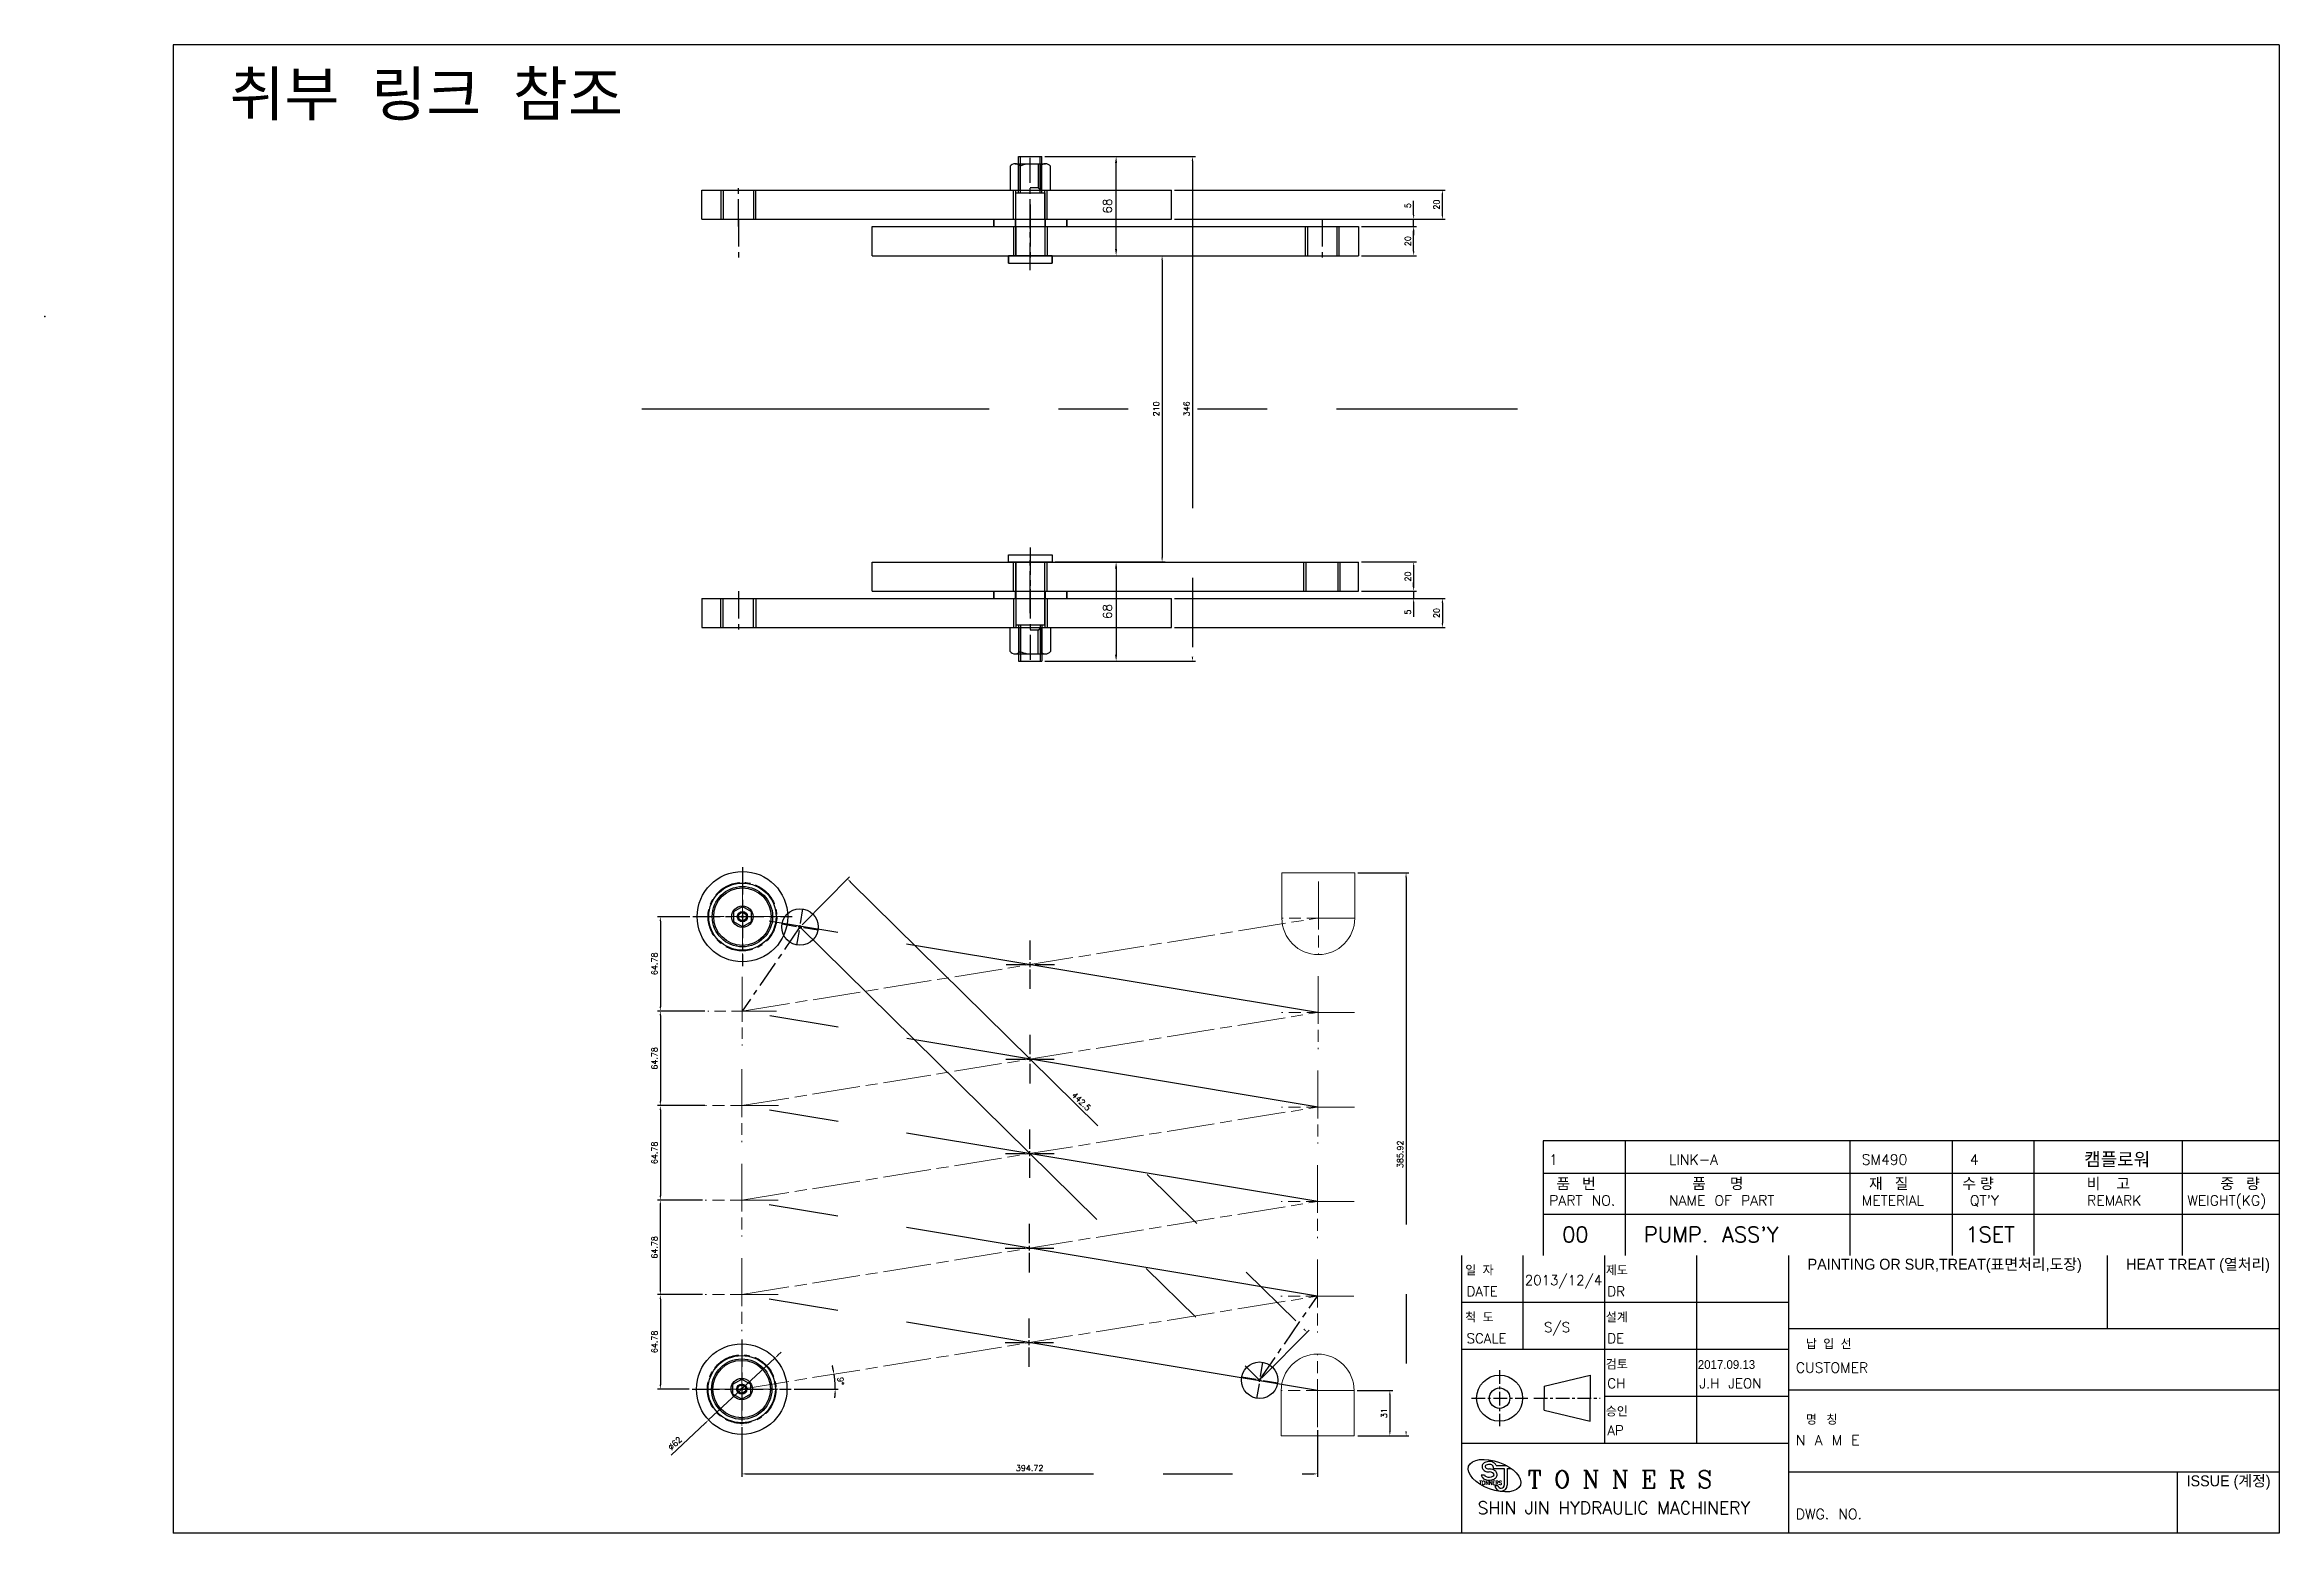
# Model space of a CAD drawing. Extents: x -2917 to 6643, y 8514 to 10799.
# Drawn here: x -2917 to -1385, y 9778 to 10799 of the extents above; entities that cross this region are included whole.
import ezdxf

# ---------------------------------------------------------------- set-up
doc = ezdxf.new("R2010")
doc.units = 0
doc.header["$LTSCALE"] = 15
doc.header["$MEASUREMENT"] = 0
for name, pattern in [('CENTER', [2, 1.25, -0.25, 0.25, -0.25]), ('CENTER2', [28.575, 19.05, -3.175, 3.175, -3.175]), ('CHAIN', [0.3543, 0.2362, -0.0295, 0.0591, -0.0295]), ('PHANTOM2', [31.75, 15.875, -3.175, 3.175, -3.175, 3.175, -3.175])]:
    doc.linetypes.add(name, pattern=pattern)
for name, color, linetype in [('1', 1, 'CENTER'), ('3', 3, 'Continuous'), ('4', 4, 'Continuous'), ('DG', 4, 'Continuous'), ('DXF0', 7, 'Continuous'), ('DXF1', 7, 'Continuous'), ('RD', 1, 'Continuous')]:
    doc.layers.add(name, color=color, linetype=linetype)
doc.layers.add('가는실선중심선_A3', color=1, linetype='Continuous', lineweight=5, true_color=0xff0000)
doc.layers.add('굵은실선_A3', color=7, linetype='Continuous', lineweight=18)
doc.styles.add('HSG', font='romans.shx', dxfattribs={"bigfont": 'whgtxt.shx'})
doc.styles.add('ROMANC', font='romanc', dxfattribs={"height": 2})
doc.styles.add('ROMANS', font='txt.shx', dxfattribs={"bigfont": 'whgtxt.shx'})
doc.styles.get("Standard").update_dxf_attribs({"font": 'txt.shx'})
doc.dimstyles.new('ISO-25', dxfattribs={"dimtxt": 2.5, "dimasz": 2.5, "dimexe": 1.25, "dimexo": 0.625, "dimtad": 1, "dimtoh": 1, "dimdsep": 46, "dimtxsty": 'Standard', "dimcen": 2.5, "dimclrt": 6, "dimadec": 0, "dimazin": 0, "dimtfac": 1, "dimtmove": 0, "dimatfit": 3, "dimfxl": 1, "dimarcsym": 0})

msp = doc.modelspace()

# ---------------------------------------------------------------- texts
for s, height, p in [('1', 7.006, (-1885.811, 10030.989)), ('LINK-A', 7.0062, (-1803.746, 10030.989)), ('SM490', 7.0062, (-1671.58, 10030.989)), ('4', 7.006, (-1597.472, 10030.989)), ('PART NO.', 7.0062, (-1885.811, 10002.964)), ('NAME OF PART', 7.0062, (-1803.746, 10002.964)), ('METERIAL', 7.0062, (-1671.58, 10002.964)), ("QT'Y", 7.0062, (-1597.472, 10002.964)), ('REMARK', 7.0062, (-1517.141, 10002.964)), ('WEIGHT(KG)', 7.0062, (-1448.395, 10002.964)), ('00', 10.5093, (-1876.872, 9977.904)), ("PUMP. ASS'Y", 10.5093, (-1820.823, 9977.904)), ('1SET', 10.5093, (-1600.493, 9977.904)), ('2013/12/4', 6.726, (-1902.519, 9948.434)), ('DATE', 6.726, (-1942.456, 9940.75)), ('DR', 6.726, (-1845.969, 9940.75)), ('SCALE', 6.726, (-1942.456, 9908.521)), ('S/S', 6.726, (-1889.318, 9916.206)), ('DE', 6.726, (-1845.969, 9908.521)), ('CUSTOMER', 7.0062, (-1716.741, 9888.361)), ('CH', 6.726, (-1845.969, 9877.694)), ('J.H JEON', 6.726, (-1782.913, 9877.694)), ('AP', 6.726, (-1845.969, 9845.465)), ('N A M E', 7.0062, (-1716.741, 9838.635)), ('DWG. NO.', 7.0062, (-1716.741, 9787.989))]:
    msp.add_text(s, height=height).set_placement(p)
at = {"linetype": 'Continuous', "style": 'ROMANC'}
msp.add_text('T O N N E R S', height=12.00589, dxfattribs=at).set_placement((-1900.631, 9809.223))
at = {"insert": (-2790.202, 10780.142), "char_height": 30, "attachment_point": 1}
msp.add_mtext_dynamic_manual_height_columns('{\\fGulim|b0|i0|c129|p50;취부  링크  참조}', width=11278.81084, gutter_width=150, heights=[0], dxfattribs=at)
at = {"layer": '3'}
for s, height, style, p in [('TONNERS', 2.5532, 'ROMANS', (-1933.705, 9811.62)), ('SHIN JIN HYDRAULIC MACHINERY', 8.59676, 'HSG', (-1934.87, 9791.393))]:
    msp.add_text(s, height=height, dxfattribs=dict(at, style=style)).set_placement(p)
at = {"layer": '3', "color": 7, "attachment_point": 4}
for s, insert, char_height in [('\\f굴림|b0|i0|c129|p2;품   번', (-1880.889, 10017.682), 7.50263), ('\\f굴림|b0|i0|c129|p2;품      명', (-1787.785, 10017.682), 7.50263), ('\\f굴림|b0|i0|c129|p2;재   질', (-1666.637, 10017.682), 7.50263), ('\\f굴림|b0|i0|c129|p2;수 량', (-1602.692, 10017.682), 7.50263), ('\\f굴림|b0|i0|c129|p2;비    고', (-1517.433, 10017.682), 7.50263), ('\\f굴림|b0|i0|c129|p2;중   량', (-1425.779, 10017.682), 7.50263), ('\\f굴림|b0|i0|c129|p2;일  자', (-1943.343, 9958.4), 6.0021), ('\\f굴림|b0|i0|c129|p2;제도', (-1846.995, 9958.4), 6.0021), ('\\f굴림|b0|i0|c129|p2;PAINTING OR SUR,TREAT(표면처리,도장)', (-1708.674, 9961.632), 7.50263), ('\\f굴림|b0|i0|c129|p2;HEAT TREAT (열처리)', (-1490.381, 9961.632), 7.50263), ('\\f굴림|b0|i0|c129|p2;척  도', (-1943.343, 9926.172), 6.0021), ('\\f굴림|b0|i0|c129|p2;설계', (-1846.995, 9926.172), 6.0021), ('\\f굴림|b0|i0|c129|p2;납  입  선', (-1709.872, 9907.956), 6.0021), ('\\f굴림|b0|i0|c129|p2;검토', (-1846.995, 9893.943), 6.0021), ('{\\fGulim|b0|i0|c129|p2;2017.09.13}', (-1783.94, 9893.943), 6.0021), ('\\f굴림|b0|i0|c129|p2;승인', (-1846.995, 9861.715), 6.0021), ('\\f굴림|b0|i0|c129|p2;명   칭', (-1709.872, 9856.074), 6.0021), ('\\f굴림|b0|i0|c129|p2;ISSUE (계정)', (-1448.933, 9813.101), 7.50263)]:
    msp.add_mtext(s, dxfattribs=dict(at, insert=insert, char_height=char_height))
at = {"layer": '4', "color": 6, "linetype": 'PHANTOM2', "insert": (-1519.123, 10039.248), "char_height": 9, "width": 47.86658, "attachment_point": 1}
msp.add_mtext('캠플로워', dxfattribs=at)

# ---------------------------------------------------------------- blocks, each defined once
blk = doc.blocks.new('*U655')
at = {"layer": '1', "color": 0, "transparency": 16777216}
blk.add_line((0, 15), (0, -15), dxfattribs=at)
blk = doc.blocks.new('*U649')
at = {"layer": '1', "color": 0, "transparency": 16777216}
blk.add_line((0, 15), (0, -15), dxfattribs=at)
blk = doc.blocks.new('*U650')
at = {"layer": '1', "color": 0, "transparency": 16777216}
blk.add_line((0, 15), (0, -15), dxfattribs=at)
blk = doc.blocks.new('*U651')
at = {"layer": '1', "color": 0, "transparency": 16777216}
blk.add_line((0, 15), (0, -15), dxfattribs=at)
blk = doc.blocks.new('*U652')
at = {"layer": '1', "color": 0, "transparency": 16777216}
blk.add_line((0, -15), (0, 15), dxfattribs=at)
blk = doc.blocks.new('*U653')
at = {"layer": '1', "color": 0, "transparency": 16777216}
blk.add_line((0, -15), (0, 15), dxfattribs=at)
blk = doc.blocks.new('*U648')
at = {"layer": '1', "color": 0, "transparency": 16777216}
blk.add_line((0, 15), (0, -15), dxfattribs=at)
blk = doc.blocks.new('*D656')
at = {"layer": '4', "color": 4, "linetype": 'PHANTOM2', "lineweight": -2, "transparency": 16777216}
for p, q in [((-2230.5, 10722.2), (-2179.6, 10722.2)), ((-2182.6, 10658.7), (-2182.6, 10717.7)), ((-2223.5, 10654.2), (-2179.6, 10654.2))]:
    blk.add_line(p, q, dxfattribs=at)
at = {"layer": '4', "color": 4, "linetype": 'PHANTOM2', "transparency": 16777216}
for points in [[(-2183.4, 10717.7), (-2181.9, 10717.7), (-2182.6, 10722.2)], [(-2183.4, 10658.7), (-2181.9, 10658.7), (-2182.6, 10654.2)]]:
    blk.add_solid(points, dxfattribs=at)
at = {"layer": 'Defpoints', "color": 0, "linetype": 'PHANTOM2', "transparency": 16777216}
for p in [(-2233.5, 10722.2), (-2182.6, 10722.2), (-2226.5, 10654.2)]:
    blk.add_point(p, dxfattribs=at)
at = {"layer": '4', "color": 7, "linetype": 'PHANTOM2', "transparency": 16777216, "insert": (-2188.6, 10688.2), "char_height": 6, "attachment_point": 5, "rotation": 90}
blk.add_mtext('68', dxfattribs=at)
blk = doc.blocks.new('*U646')
at = {"layer": '1', "color": 0, "transparency": 16777216}
blk.add_line((0, -15), (0, 15), dxfattribs=at)
blk = doc.blocks.new('*U647')
at = {"layer": '1', "color": 0, "transparency": 16777216}
blk.add_line((0, 15), (0, -15), dxfattribs=at)
blk = doc.blocks.new('*U645')
at = {"layer": '1', "color": 0, "transparency": 16777216}
blk.add_line((0, -15), (0, 15), dxfattribs=at)
blk = doc.blocks.new('*D657')
at = {"layer": '4', "color": 4, "linetype": 'PHANTOM2', "lineweight": -2, "transparency": 16777216}
for p, q in [((-2223.5, 10444.2), (-2179.6, 10444.2)), ((-2182.6, 10439.7), (-2182.6, 10380.7)), ((-2230.5, 10376.2), (-2179.6, 10376.2))]:
    blk.add_line(p, q, dxfattribs=at)
at = {"layer": '4', "color": 4, "linetype": 'PHANTOM2', "transparency": 16777216}
for points in [[(-2183.4, 10439.7), (-2181.9, 10439.7), (-2182.6, 10444.2)], [(-2183.4, 10380.7), (-2181.9, 10380.7), (-2182.6, 10376.2)]]:
    blk.add_solid(points, dxfattribs=at)
at = {"layer": 'Defpoints', "color": 0, "linetype": 'PHANTOM2', "transparency": 16777216}
for p in [(-2226.5, 10444.2), (-2233.5, 10376.2), (-2182.6, 10376.2)]:
    blk.add_point(p, dxfattribs=at)
at = {"layer": '4', "color": 7, "linetype": 'PHANTOM2', "transparency": 16777216, "insert": (-2188.6, 10410.2), "char_height": 6, "attachment_point": 5, "rotation": 90}
blk.add_mtext('68', dxfattribs=at)
blk = doc.blocks.new('*D658')
at = {"layer": '4', "color": 4, "linetype": 'PHANTOM2', "lineweight": -2, "transparency": 16777216}
for p, q in [((-2231.5, 10722.2), (-2128.3, 10722.2)), ((-2130.3, 10719.2), (-2130.3, 10379.2)), ((-2231.5, 10376.2), (-2128.3, 10376.2))]:
    blk.add_line(p, q, dxfattribs=at)
at = {"layer": '4', "color": 4, "linetype": 'PHANTOM2', "transparency": 16777216}
for points in [[(-2130.8, 10719.2), (-2129.8, 10719.2), (-2130.3, 10722.2)], [(-2130.8, 10379.2), (-2129.8, 10379.2), (-2130.3, 10376.2)]]:
    blk.add_solid(points, dxfattribs=at)
at = {"layer": 'Defpoints', "color": 0, "linetype": 'PHANTOM2', "transparency": 16777216}
for p in [(-2233.5, 10722.2), (-2233.5, 10376.2), (-2130.3, 10376.2)]:
    blk.add_point(p, dxfattribs=at)
at = {"layer": '4', "color": 7, "linetype": 'PHANTOM2', "transparency": 16777216, "insert": (-2134.3, 10549.2), "char_height": 4, "attachment_point": 5, "rotation": 90}
blk.add_mtext('346', dxfattribs=at)
blk = doc.blocks.new('*D898')
at = {"layer": '4', "color": 4, "linetype": 'PHANTOM2', "lineweight": -2, "transparency": 16777216}
for p, q in [((-2014.5, 10674.2), (-1976.7, 10674.2)), ((-1978.7, 10657.2), (-1978.7, 10671.2)), ((-2014.5, 10654.2), (-1976.7, 10654.2))]:
    blk.add_line(p, q, dxfattribs=at)
at = {"layer": '4', "color": 4, "linetype": 'PHANTOM2', "transparency": 16777216}
for points in [[(-1979.2, 10671.2), (-1978.2, 10671.2), (-1978.7, 10674.2)], [(-1979.2, 10657.2), (-1978.2, 10657.2), (-1978.7, 10654.2)]]:
    blk.add_solid(points, dxfattribs=at)
at = {"layer": 'Defpoints', "color": 0, "linetype": 'PHANTOM2', "transparency": 16777216}
for p in [(-2016.5, 10674.2), (-1978.7, 10674.2), (-2016.5, 10654.2)]:
    blk.add_point(p, dxfattribs=at)
at = {"layer": '4', "color": 7, "linetype": 'PHANTOM2', "transparency": 16777216, "insert": (-1982.7, 10664.2), "char_height": 4, "attachment_point": 5, "rotation": 90}
blk.add_mtext('20', dxfattribs=at)
blk = doc.blocks.new('*D899')
at = {"layer": '4', "color": 4, "linetype": 'PHANTOM2', "lineweight": -2, "transparency": 16777216}
for p, q in [((-1978.7, 10682.2), (-1978.7, 10691.8)), ((-2142.6, 10679.2), (-1976.7, 10679.2)), ((-1978.7, 10674.2), (-1978.7, 10679.2)), ((-2014.5, 10674.2), (-1976.7, 10674.2)), ((-1978.7, 10671.2), (-1978.7, 10668.2))]:
    blk.add_line(p, q, dxfattribs=at)
at = {"layer": '4', "color": 4, "linetype": 'PHANTOM2', "transparency": 16777216}
for points in [[(-1979.2, 10682.2), (-1978.2, 10682.2), (-1978.7, 10679.2)], [(-1979.2, 10671.2), (-1978.2, 10671.2), (-1978.7, 10674.2)]]:
    blk.add_solid(points, dxfattribs=at)
at = {"layer": 'Defpoints', "color": 0, "linetype": 'PHANTOM2', "transparency": 16777216}
for p in [(-2144.6, 10679.2), (-1978.7, 10679.2), (-2016.5, 10674.2)]:
    blk.add_point(p, dxfattribs=at)
at = {"layer": '4', "color": 7, "linetype": 'PHANTOM2', "transparency": 16777216, "insert": (-1982.7, 10688.5), "char_height": 4, "attachment_point": 5, "rotation": 90}
blk.add_mtext('5', dxfattribs=at)
blk = doc.blocks.new('*D900')
at = {"layer": '4', "color": 4, "linetype": 'PHANTOM2', "lineweight": -2, "transparency": 16777216}
for p, q in [((-2142.6, 10699.2), (-1957, 10699.2)), ((-1959, 10682.2), (-1959, 10696.2)), ((-2142.6, 10679.2), (-1957, 10679.2))]:
    blk.add_line(p, q, dxfattribs=at)
at = {"layer": '4', "color": 4, "linetype": 'PHANTOM2', "transparency": 16777216}
for points in [[(-1959.5, 10696.2), (-1958.5, 10696.2), (-1959, 10699.2)], [(-1959.5, 10682.2), (-1958.5, 10682.2), (-1959, 10679.2)]]:
    blk.add_solid(points, dxfattribs=at)
at = {"layer": 'Defpoints', "color": 0, "linetype": 'PHANTOM2', "transparency": 16777216}
for p in [(-2144.6, 10699.2), (-1959, 10699.2), (-2144.6, 10679.2)]:
    blk.add_point(p, dxfattribs=at)
at = {"layer": '4', "color": 7, "linetype": 'PHANTOM2', "transparency": 16777216, "insert": (-1963, 10689.2), "char_height": 4, "attachment_point": 5, "rotation": 90}
blk.add_mtext('20', dxfattribs=at)
blk = doc.blocks.new('*D901')
at = {"layer": '4', "color": 4, "linetype": 'PHANTOM2', "lineweight": -2, "transparency": 16777216}
for p, q in [((-2224.5, 10654.2), (-2149.1, 10654.2)), ((-2151.1, 10651.2), (-2151.1, 10447.2)), ((-2224.5, 10444.2), (-2149.1, 10444.2))]:
    blk.add_line(p, q, dxfattribs=at)
at = {"layer": '4', "color": 4, "linetype": 'PHANTOM2', "transparency": 16777216}
for points in [[(-2151.6, 10651.2), (-2150.6, 10651.2), (-2151.1, 10654.2)], [(-2151.6, 10447.2), (-2150.6, 10447.2), (-2151.1, 10444.2)]]:
    blk.add_solid(points, dxfattribs=at)
at = {"layer": 'Defpoints', "color": 0, "linetype": 'PHANTOM2', "transparency": 16777216}
for p in [(-2226.5, 10654.2), (-2226.5, 10444.2), (-2151.1, 10444.2)]:
    blk.add_point(p, dxfattribs=at)
at = {"layer": '4', "color": 7, "linetype": 'PHANTOM2', "transparency": 16777216, "insert": (-2155.1, 10549.2), "char_height": 4, "attachment_point": 5, "rotation": 90}
blk.add_mtext('210', dxfattribs=at)
blk = doc.blocks.new('*D902')
at = {"layer": '4', "color": 4, "linetype": 'PHANTOM2', "lineweight": -2, "transparency": 16777216}
for p, q in [((-2014.5, 10444.2), (-1976.7, 10444.2)), ((-1978.7, 10441.2), (-1978.7, 10427.2)), ((-2014.5, 10424.2), (-1976.7, 10424.2))]:
    blk.add_line(p, q, dxfattribs=at)
at = {"layer": '4', "color": 4, "linetype": 'PHANTOM2', "transparency": 16777216}
for points in [[(-1979.2, 10441.2), (-1978.2, 10441.2), (-1978.7, 10444.2)], [(-1979.2, 10427.2), (-1978.2, 10427.2), (-1978.7, 10424.2)]]:
    blk.add_solid(points, dxfattribs=at)
at = {"layer": 'Defpoints', "color": 0, "linetype": 'PHANTOM2', "transparency": 16777216}
for p in [(-2016.5, 10444.2), (-2016.5, 10424.2), (-1978.7, 10424.2)]:
    blk.add_point(p, dxfattribs=at)
at = {"layer": '4', "color": 7, "linetype": 'PHANTOM2', "transparency": 16777216, "insert": (-1982.7, 10434.2), "char_height": 4, "attachment_point": 5, "rotation": 90}
blk.add_mtext('20', dxfattribs=at)
blk = doc.blocks.new('*D903')
at = {"layer": '4', "color": 4, "linetype": 'PHANTOM2', "lineweight": -2, "transparency": 16777216}
for p, q in [((-1978.7, 10427.2), (-1978.7, 10430.2)), ((-2142.6, 10419.2), (-1976.7, 10419.2)), ((-2014.5, 10424.2), (-1976.7, 10424.2)), ((-1978.7, 10424.2), (-1978.7, 10419.2)), ((-1978.7, 10416.2), (-1978.7, 10406.5))]:
    blk.add_line(p, q, dxfattribs=at)
at = {"layer": '4', "color": 4, "linetype": 'PHANTOM2', "transparency": 16777216}
for points in [[(-1979.2, 10427.2), (-1978.2, 10427.2), (-1978.7, 10424.2)], [(-1979.2, 10416.2), (-1978.2, 10416.2), (-1978.7, 10419.2)]]:
    blk.add_solid(points, dxfattribs=at)
at = {"layer": 'Defpoints', "color": 0, "linetype": 'PHANTOM2', "transparency": 16777216}
for p in [(-2144.6, 10419.2), (-2016.5, 10424.2), (-1978.7, 10419.2)]:
    blk.add_point(p, dxfattribs=at)
at = {"layer": '4', "color": 7, "linetype": 'PHANTOM2', "transparency": 16777216, "insert": (-1982.7, 10409.8), "char_height": 4, "attachment_point": 5, "rotation": 90}
blk.add_mtext('5', dxfattribs=at)
blk = doc.blocks.new('*D904')
at = {"layer": '4', "color": 4, "linetype": 'PHANTOM2', "lineweight": -2, "transparency": 16777216}
for p, q in [((-2142.6, 10419.2), (-1957, 10419.2)), ((-1959, 10416.2), (-1959, 10402.2)), ((-2142.6, 10399.2), (-1957, 10399.2))]:
    blk.add_line(p, q, dxfattribs=at)
at = {"layer": '4', "color": 4, "linetype": 'PHANTOM2', "transparency": 16777216}
for points in [[(-1959.5, 10416.2), (-1958.5, 10416.2), (-1959, 10419.2)], [(-1959.5, 10402.2), (-1958.5, 10402.2), (-1959, 10399.2)]]:
    blk.add_solid(points, dxfattribs=at)
at = {"layer": 'Defpoints', "color": 0, "linetype": 'PHANTOM2', "transparency": 16777216}
for p in [(-2144.6, 10419.2), (-2144.6, 10399.2), (-1959, 10399.2)]:
    blk.add_point(p, dxfattribs=at)
at = {"layer": '4', "color": 7, "linetype": 'PHANTOM2', "transparency": 16777216, "insert": (-1963, 10409.2), "char_height": 4, "attachment_point": 5, "rotation": 90}
blk.add_mtext('20', dxfattribs=at)
blk = doc.blocks.new('*U905')
at = {"layer": '4', "color": 0, "linetype": 'CENTER2', "transparency": 16777216}
for p, q in [((0, 3.3), (0, 16.62)), ((-16.62, 0), (-3.3, 0)), ((3.3, 0), (16.62, 0)), ((0, -16.62), (0, -3.3))]:
    blk.add_line(p, q, dxfattribs=at)
at = {"layer": '4', "color": 0, "linetype": 'Continuous', "transparency": 16777216}
for p, q in [((-1.65, 0), (1.65, 0)), ((0, -1.65), (0, 1.65))]:
    blk.add_line(p, q, dxfattribs=at)
blk = doc.blocks.new('*U906')
at = {"layer": '4', "color": 0, "linetype": 'CENTER2', "transparency": 16777216}
for p, q in [((0, 3.3), (0, 16.62)), ((-16.62, 0), (-3.3, 0)), ((3.3, 0), (16.62, 0)), ((0, -16.62), (0, -3.3))]:
    blk.add_line(p, q, dxfattribs=at)
at = {"layer": '4', "color": 0, "linetype": 'Continuous', "transparency": 16777216}
for p, q in [((-1.65, 0), (1.65, 0)), ((0, -1.65), (0, 1.65))]:
    blk.add_line(p, q, dxfattribs=at)
blk = doc.blocks.new('*U907')
at = {"layer": '4', "color": 0, "linetype": 'CENTER2', "transparency": 16777216}
for p, q in [((0, 3.3), (0, 16.62)), ((-16.62, 0), (-3.3, 0)), ((3.3, 0), (16.62, 0)), ((0, -16.62), (0, -3.3))]:
    blk.add_line(p, q, dxfattribs=at)
at = {"layer": '4', "color": 0, "linetype": 'Continuous', "transparency": 16777216}
for p, q in [((-1.65, 0), (1.65, 0)), ((0, -1.65), (0, 1.65))]:
    blk.add_line(p, q, dxfattribs=at)
blk = doc.blocks.new('*U908')
at = {"layer": '4', "color": 0, "linetype": 'CENTER2', "transparency": 16777216}
for p, q in [((0, 3.3), (0, 16.62)), ((-16.62, 0), (-3.3, 0)), ((3.3, 0), (16.62, 0)), ((0, -16.62), (0, -3.3))]:
    blk.add_line(p, q, dxfattribs=at)
at = {"layer": '4', "color": 0, "linetype": 'Continuous', "transparency": 16777216}
for p, q in [((-1.65, 0), (1.65, 0)), ((0, -1.65), (0, 1.65))]:
    blk.add_line(p, q, dxfattribs=at)
blk = doc.blocks.new('*U909')
at = {"layer": '4', "color": 0, "linetype": 'CENTER2', "transparency": 16777216}
for p, q in [((0, 3.3), (0, 16.62)), ((-16.62, 0), (-3.3, 0)), ((3.3, 0), (16.62, 0)), ((0, -16.62), (0, -3.3))]:
    blk.add_line(p, q, dxfattribs=at)
at = {"layer": '4', "color": 0, "linetype": 'Continuous', "transparency": 16777216}
for p, q in [((-1.65, 0), (1.65, 0)), ((0, -1.65), (0, 1.65))]:
    blk.add_line(p, q, dxfattribs=at)
blk = doc.blocks.new('*D910')
at = {"layer": '4', "color": 4, "linetype": 'PHANTOM2', "lineweight": -2, "transparency": 16777216}
for p, q in [((-2017, 10231), (-1981.9, 10231)), ((-1983.9, 10228), (-1983.9, 9848.1)), ((-2017, 9845.1), (-1981.9, 9845.1))]:
    blk.add_line(p, q, dxfattribs=at)
at = {"layer": '4', "color": 4, "linetype": 'PHANTOM2', "transparency": 16777216}
for points in [[(-1984.4, 10228), (-1983.4, 10228), (-1983.9, 10231)], [(-1984.4, 9848.1), (-1983.4, 9848.1), (-1983.9, 9845.1)]]:
    blk.add_solid(points, dxfattribs=at)
at = {"layer": 'Defpoints', "color": 0, "linetype": 'PHANTOM2', "transparency": 16777216}
for p in [(-2019, 10231), (-2019, 9845.1), (-1983.9, 9845.1)]:
    blk.add_point(p, dxfattribs=at)
at = {"layer": '4', "color": 7, "linetype": 'PHANTOM2', "transparency": 16777216, "insert": (-1987.9, 10038.1), "char_height": 4, "attachment_point": 5, "rotation": 90}
blk.add_mtext('385.92', dxfattribs=at)
blk = doc.blocks.new('*D911')
at = {"layer": '4', "color": 4, "linetype": 'PHANTOM2', "lineweight": -2, "transparency": 16777216}
for p, q in [((-2044.5, 9849.1), (-2044.5, 9817)), ((-2439.2, 9844.1), (-2439.2, 9817)), ((-2436.2, 9819), (-2047.5, 9819))]:
    blk.add_line(p, q, dxfattribs=at)
at = {"layer": '4', "color": 4, "linetype": 'PHANTOM2', "transparency": 16777216}
for points in [[(-2436.2, 9819.5), (-2436.2, 9818.5), (-2439.2, 9819)], [(-2047.5, 9819.5), (-2047.5, 9818.5), (-2044.5, 9819)]]:
    blk.add_solid(points, dxfattribs=at)
at = {"layer": 'Defpoints', "color": 0, "linetype": 'PHANTOM2', "transparency": 16777216}
for p in [(-2044.5, 9851.1), (-2439.2, 9846.1), (-2044.5, 9819)]:
    blk.add_point(p, dxfattribs=at)
at = {"layer": '4', "color": 7, "linetype": 'PHANTOM2', "transparency": 16777216, "insert": (-2241.9, 9823), "char_height": 4, "attachment_point": 5}
blk.add_mtext('394.72', dxfattribs=at)
blk = doc.blocks.new('*D912')
at = {"layer": '4', "color": 4, "linetype": 'PHANTOM2', "lineweight": -2, "transparency": 16777216}
for p, q in [((-2474.7, 10201), (-2497, 10201)), ((-2495, 10198), (-2495, 10139.3)), ((-2464.4, 10136.3), (-2497, 10136.3))]:
    blk.add_line(p, q, dxfattribs=at)
at = {"layer": '4', "color": 4, "linetype": 'PHANTOM2', "transparency": 16777216}
for points in [[(-2495.5, 10198), (-2494.5, 10198), (-2495, 10201)], [(-2495.5, 10139.3), (-2494.5, 10139.3), (-2495, 10136.3)]]:
    blk.add_solid(points, dxfattribs=at)
at = {"layer": 'Defpoints', "color": 0, "linetype": 'PHANTOM2', "transparency": 16777216}
for p in [(-2472.7, 10201), (-2495, 10136.3), (-2462.4, 10136.3)]:
    blk.add_point(p, dxfattribs=at)
at = {"layer": '4', "color": 7, "linetype": 'PHANTOM2', "transparency": 16777216, "insert": (-2499, 10168.7), "char_height": 4, "attachment_point": 5, "rotation": 90}
blk.add_mtext('64.78', dxfattribs=at)
blk = doc.blocks.new('*D913')
at = {"layer": '4', "color": 4, "linetype": 'PHANTOM2', "lineweight": -2, "transparency": 16777216}
for p, q in [((-2464.4, 10136.3), (-2497, 10136.3)), ((-2495, 10133.3), (-2495, 10074.5)), ((-2464.4, 10071.5), (-2497, 10071.5))]:
    blk.add_line(p, q, dxfattribs=at)
at = {"layer": '4', "color": 4, "linetype": 'PHANTOM2', "transparency": 16777216}
for points in [[(-2495.5, 10133.3), (-2494.5, 10133.3), (-2495, 10136.3)], [(-2495.5, 10074.5), (-2494.5, 10074.5), (-2495, 10071.5)]]:
    blk.add_solid(points, dxfattribs=at)
at = {"layer": 'Defpoints', "color": 0, "linetype": 'PHANTOM2', "transparency": 16777216}
for p in [(-2462.4, 10136.3), (-2495, 10071.5), (-2462.4, 10071.5)]:
    blk.add_point(p, dxfattribs=at)
at = {"layer": '4', "color": 7, "linetype": 'PHANTOM2', "transparency": 16777216, "insert": (-2499, 10103.9), "char_height": 4, "attachment_point": 5, "rotation": 90}
blk.add_mtext('64.78', dxfattribs=at)
blk = doc.blocks.new('*D914')
at = {"layer": '4', "color": 4, "linetype": 'PHANTOM2', "lineweight": -2, "transparency": 16777216}
for p, q in [((-2464.4, 10071.5), (-2497, 10071.5)), ((-2495, 10068.5), (-2495, 10009.7)), ((-2466.2, 10006.7), (-2497, 10006.7))]:
    blk.add_line(p, q, dxfattribs=at)
at = {"layer": '4', "color": 4, "linetype": 'PHANTOM2', "transparency": 16777216}
for points in [[(-2495.5, 10068.5), (-2494.5, 10068.5), (-2495, 10071.5)], [(-2495.5, 10009.7), (-2494.5, 10009.7), (-2495, 10006.7)]]:
    blk.add_solid(points, dxfattribs=at)
at = {"layer": 'Defpoints', "color": 0, "linetype": 'PHANTOM2', "transparency": 16777216}
for p in [(-2462.4, 10071.5), (-2495, 10006.7), (-2464.2, 10006.7)]:
    blk.add_point(p, dxfattribs=at)
at = {"layer": '4', "color": 7, "linetype": 'PHANTOM2', "transparency": 16777216, "insert": (-2499, 10039.1), "char_height": 4, "attachment_point": 5, "rotation": 90}
blk.add_mtext('64.78', dxfattribs=at)
blk = doc.blocks.new('*D915')
at = {"layer": '4', "color": 4, "linetype": 'PHANTOM2', "lineweight": -2, "transparency": 16777216}
for p, q in [((-2495, 9944.9), (-2495, 10003.7)), ((-2466.2, 9941.9), (-2497, 9941.9))]:
    blk.add_line(p, q, dxfattribs=at)
at = {"layer": '4', "color": 4, "linetype": 'PHANTOM2', "transparency": 16777216}
for points in [[(-2495.5, 10003.7), (-2494.5, 10003.7), (-2495, 10006.7)], [(-2495.5, 9944.9), (-2494.5, 9944.9), (-2495, 9941.9)]]:
    blk.add_solid(points, dxfattribs=at)
at = {"layer": 'Defpoints', "color": 0, "linetype": 'PHANTOM2', "transparency": 16777216}
for p in [(-2495, 10006.7), (-2495, 10006.7), (-2464.2, 9941.9)]:
    blk.add_point(p, dxfattribs=at)
at = {"layer": '4', "color": 7, "linetype": 'PHANTOM2', "transparency": 16777216, "insert": (-2499, 9974.3), "char_height": 4, "attachment_point": 5, "rotation": 90}
blk.add_mtext('64.78', dxfattribs=at)
blk = doc.blocks.new('*D916')
at = {"layer": '4', "color": 4, "linetype": 'PHANTOM2', "lineweight": -2, "transparency": 16777216}
for p, q in [((-2466.2, 9941.9), (-2497, 9941.9)), ((-2495, 9938.9), (-2495, 9880.1)), ((-2475.2, 9877.1), (-2497, 9877.1))]:
    blk.add_line(p, q, dxfattribs=at)
at = {"layer": '4', "color": 4, "linetype": 'PHANTOM2', "transparency": 16777216}
for points in [[(-2495.5, 9938.9), (-2494.5, 9938.9), (-2495, 9941.9)], [(-2495.5, 9880.1), (-2494.5, 9880.1), (-2495, 9877.1)]]:
    blk.add_solid(points, dxfattribs=at)
at = {"layer": 'Defpoints', "color": 0, "linetype": 'PHANTOM2', "transparency": 16777216}
for p in [(-2464.2, 9941.9), (-2495, 9877.1), (-2473.2, 9877.1)]:
    blk.add_point(p, dxfattribs=at)
at = {"layer": '4', "color": 7, "linetype": 'PHANTOM2', "transparency": 16777216, "insert": (-2499, 9909.5), "char_height": 4, "attachment_point": 5, "rotation": 90}
blk.add_mtext('64.78', dxfattribs=at)
blk = doc.blocks.new('*D917')
at = {"layer": '4', "color": 4, "linetype": 'PHANTOM2', "lineweight": -2, "transparency": 16777216}
for p, q in [((-2416.6, 9898.3), (-2461.9, 9856)), ((-2414.4, 9900.3), (-2412.2, 9902.4)), ((-2487.6, 9831.9), (-2464.1, 9853.9))]:
    blk.add_line(p, q, dxfattribs=at)
at = {"layer": '4', "color": 4, "linetype": 'PHANTOM2', "transparency": 16777216}
for points in [[(-2414.7, 9900.7), (-2414, 9900), (-2416.6, 9898.3)], [(-2464.4, 9854.3), (-2463.7, 9853.6), (-2461.9, 9856)]]:
    blk.add_solid(points, dxfattribs=at)
at = {"layer": 'Defpoints', "color": 0, "linetype": 'PHANTOM2', "transparency": 16777216}
for p in [(-2416.6, 9898.3), (-2461.9, 9856)]:
    blk.add_point(p, dxfattribs=at)
at = {"layer": '4', "color": 7, "linetype": 'PHANTOM2', "transparency": 16777216, "insert": (-2485, 9839.9), "char_height": 4, "attachment_point": 5, "rotation": 43.0318}
blk.add_mtext('∅62', dxfattribs=at)
blk = doc.blocks.new('*D918')
at = {"layer": '4', "color": 4, "linetype": 'PHANTOM2', "lineweight": -2, "transparency": 16777216}
for p, q in [((-2017.5, 9876.1), (-1993, 9876.1)), ((-1995, 9873.1), (-1995, 9848.1)), ((-2017, 9845.1), (-1993, 9845.1))]:
    blk.add_line(p, q, dxfattribs=at)
at = {"layer": '4', "color": 4, "linetype": 'PHANTOM2', "transparency": 16777216}
for points in [[(-1995.5, 9873.1), (-1994.5, 9873.1), (-1995, 9876.1)], [(-1995.5, 9848.1), (-1994.5, 9848.1), (-1995, 9845.1)]]:
    blk.add_solid(points, dxfattribs=at)
at = {"layer": 'Defpoints', "color": 0, "linetype": 'PHANTOM2', "transparency": 16777216}
for p in [(-2019.5, 9876.1), (-2019, 9845.1), (-1995, 9845.1)]:
    blk.add_point(p, dxfattribs=at)
at = {"layer": '4', "color": 7, "linetype": 'PHANTOM2', "transparency": 16777216, "insert": (-1999, 9860.6), "char_height": 4, "attachment_point": 5, "rotation": 90}
blk.add_mtext('31', dxfattribs=at)
blk = doc.blocks.new('*D919')
at = {"layer": '4', "color": 4, "linetype": 'PHANTOM2', "lineweight": -2, "transparency": 16777216}
blk.add_line((-2403.2, 9877.1), (-2373.2, 9877.1), dxfattribs=at)
for start, end in [(11.8669, 14.5507), (360, 9.1831), (354.6325, 357.3162)]:
    blk.add_arc((-2439.2, 9877.1), 64.1, start, end, dxfattribs=at)
at = {"layer": '4', "color": 4, "linetype": 'PHANTOM2', "transparency": 16777216}
for points in [[(-2376.1, 9890.4), (-2377, 9890.2), (-2376, 9887.3)], [(-2375.7, 9874.1), (-2374.7, 9874.1), (-2375.2, 9877.1)]]:
    blk.add_solid(points, dxfattribs=at)
at = {"layer": 'Defpoints', "color": 0, "linetype": 'PHANTOM2', "transparency": 16777216}
for p in [(-2044.7, 9940.9), (-2375.3, 9880.5), (-2473.2, 9877.1), (-2439.2, 9877.1), (-2405.2, 9877.1)]:
    blk.add_point(p, dxfattribs=at)
at = {"layer": '4', "color": 7, "linetype": 'PHANTOM2', "transparency": 16777216, "insert": (-2371.4, 9882.6), "char_height": 4, "attachment_point": 5, "rotation": 274.5916}
blk.add_mtext('9°', dxfattribs=at)
blk = doc.blocks.new('*U921')
at = {"layer": '1', "color": 0, "transparency": 16777216}
for p, q in [((-12.62, 0), (-2.5, 0)), ((0, 2.5), (0, 12.62)), ((2.5, 0), (12.62, 0)), ((0, -12.62), (0, -2.5))]:
    blk.add_line(p, q, dxfattribs=at)
at = {"layer": '1', "color": 0, "linetype": 'Continuous', "transparency": 16777216}
for p, q in [((-1.25, 0), (1.25, 0)), ((0, -1.25), (0, 1.25))]:
    blk.add_line(p, q, dxfattribs=at)
blk = doc.blocks.new('*U923')
at = {"layer": '1', "color": 0, "transparency": 16777216}
for p, q in [((-12.62, 0), (-2.5, 0)), ((0, 2.5), (0, 12.62)), ((2.5, 0), (12.62, 0)), ((0, -12.62), (0, -2.5))]:
    blk.add_line(p, q, dxfattribs=at)
at = {"layer": '1', "color": 0, "linetype": 'Continuous', "transparency": 16777216}
for p, q in [((-1.25, 0), (1.25, 0)), ((0, -1.25), (0, 1.25))]:
    blk.add_line(p, q, dxfattribs=at)
blk = doc.blocks.new('*D924')
at = {"layer": '4', "color": 4, "linetype": 'PHANTOM2', "lineweight": -2, "transparency": 16777216}
for p, q in [((-2397.9, 10195.4), (-2365.4, 10228.3)), ((-2364.7, 10224.8), (-2053.9, 9918.3)), ((-2082.9, 9884.7), (-2050.4, 9917.6))]:
    blk.add_line(p, q, dxfattribs=at)
at = {"layer": '4', "color": 4, "linetype": 'PHANTOM2', "transparency": 16777216}
for points in [[(-2364.3, 10225.2), (-2365, 10224.5), (-2366.8, 10226.9)], [(-2053.6, 9918.6), (-2054.3, 9917.9), (-2051.8, 9916.2)]]:
    blk.add_solid(points, dxfattribs=at)
at = {"layer": 'Defpoints', "color": 0, "linetype": 'PHANTOM2', "transparency": 16777216}
for p in [(-2399.3, 10194), (-2051.8, 9916.2), (-2084.3, 9883.2)]:
    blk.add_point(p, dxfattribs=at)
at = {"layer": '4', "color": 7, "linetype": 'PHANTOM2', "transparency": 16777216, "insert": (-2206.5, 10074.4), "char_height": 4, "attachment_point": 5, "rotation": 315.3921}
blk.add_mtext('442.5', dxfattribs=at)

# ---------------------------------------------------------------- dimensions: what is measured, and where the dimension line sits
at = {"layer": '4', "color": 6, "linetype": 'PHANTOM2'}
for base, p1, p2, angle, override, picture, middle in [((-2182.604, 10722.182), (-2226.457, 10654.182), (-2233.457, 10722.182), 90, {"dimscale": 1.5, "dimtxt": 4, "dimasz": 3, "dimexe": 2, "dimexo": 2, "dimgap": 2, "dimtoh": 0, "dimcen": 0, "dimclrd": 4, "dimclre": 4, "dimclrt": 7, "dimfxl": 0.5}, '*D656', (-2188.604, 10688.182)), ((-2130.311, 10376.182), (-2233.457, 10722.182), (-2233.457, 10376.182), 90, {"dimtxt": 4, "dimasz": 3, "dimexe": 2, "dimexo": 2, "dimgap": 2, "dimtoh": 0, "dimcen": 0, "dimclrd": 4, "dimclre": 4, "dimclrt": 7, "dimfxl": 0.5}, '*D658', (-2134.311, 10549.182)), ((-1958.969, 10699.182), (-2144.572, 10679.182), (-2144.572, 10699.182), 90, {"dimtxt": 4, "dimasz": 3, "dimexe": 2, "dimexo": 2, "dimgap": 2, "dimtoh": 0, "dimcen": 0, "dimclrd": 4, "dimclre": 4, "dimclrt": 7, "dimfxl": 0.5}, '*D900', (-1962.969, 10689.182)), ((-1978.724, 10679.182), (-2016.457, 10674.182), (-2144.572, 10679.182), 90, {"dimtxt": 4, "dimasz": 3, "dimexe": 2, "dimexo": 2, "dimgap": 2, "dimtoh": 0, "dimcen": 0, "dimclrd": 4, "dimclre": 4, "dimclrt": 7, "dimfxl": 0.5}, '*D899', (-1982.724, 10688.515)), ((-1978.724, 10674.182), (-2016.457, 10654.182), (-2016.457, 10674.182), 90, {"dimtxt": 4, "dimasz": 3, "dimexe": 2, "dimexo": 2, "dimgap": 2, "dimtoh": 0, "dimcen": 0, "dimclrd": 4, "dimclre": 4, "dimclrt": 7, "dimfxl": 0.5}, '*D898', (-1982.724, 10664.182)), ((-2151.128, 10444.182), (-2226.457, 10654.182), (-2226.457, 10444.182), 90, {"dimtxt": 4, "dimasz": 3, "dimexe": 2, "dimexo": 2, "dimgap": 2, "dimtoh": 0, "dimcen": 0, "dimclrd": 4, "dimclre": 4, "dimclrt": 7, "dimfxl": 0.5}, '*D901', (-2155.128, 10549.182)), ((-2182.604, 10376.182), (-2226.457, 10444.182), (-2233.457, 10376.182), 270, {"dimscale": 1.5, "dimtxt": 4, "dimasz": 3, "dimexe": 2, "dimexo": 2, "dimgap": 2, "dimtoh": 0, "dimcen": 0, "dimclrd": 4, "dimclre": 4, "dimclrt": 7, "dimfxl": 0.5}, '*D657', (-2188.604, 10410.182)), ((-1978.724, 10419.182), (-2016.457, 10424.182), (-2144.572, 10419.182), 270, {"dimtxt": 4, "dimasz": 3, "dimexe": 2, "dimexo": 2, "dimgap": 2, "dimtoh": 0, "dimcen": 0, "dimclrd": 4, "dimclre": 4, "dimclrt": 7, "dimfxl": 0.5}, '*D903', (-1982.724, 10409.848)), ((-1978.724, 10424.182), (-2016.457, 10444.182), (-2016.457, 10424.182), 270, {"dimtxt": 4, "dimasz": 3, "dimexe": 2, "dimexo": 2, "dimgap": 2, "dimtoh": 0, "dimcen": 0, "dimclrd": 4, "dimclre": 4, "dimclrt": 7, "dimfxl": 0.5}, '*D902', (-1982.724, 10434.182)), ((-1958.969, 10399.182), (-2144.572, 10419.182), (-2144.572, 10399.182), 270, {"dimtxt": 4, "dimasz": 3, "dimexe": 2, "dimexo": 2, "dimgap": 2, "dimtoh": 0, "dimcen": 0, "dimclrd": 4, "dimclre": 4, "dimclrt": 7, "dimfxl": 0.5}, '*D904', (-1962.969, 10409.182)), ((-1983.95, 9845.126), (-2019.016, 10231.048), (-2019.016, 9845.126), 90, {"dimtxt": 4, "dimasz": 3, "dimexe": 2, "dimexo": 2, "dimgap": 2, "dimtoh": 0, "dimcen": 0, "dimclrd": 4, "dimclre": 4, "dimclrt": 7, "dimfxl": 0.5}, '*D910', (-1987.95, 10038.087)), ((-2495.036, 10136.264), (-2472.734, 10201.048), (-2462.398, 10136.264), 90, {"dimtxt": 4, "dimasz": 3, "dimexe": 2, "dimexo": 2, "dimgap": 2, "dimtoh": 0, "dimcen": 0, "dimclrd": 4, "dimclre": 4, "dimclrt": 7, "dimfxl": 0.5}, '*D912', (-2499.036, 10168.656)), ((-2495.0356, 10071.4791), (-2462.3978, 10136.2637), (-2462.3978, 10071.4791), 90, {"dimtxt": 4, "dimasz": 3, "dimexe": 2, "dimexo": 2, "dimgap": 2, "dimtoh": 0, "dimcen": 0, "dimclrd": 4, "dimclre": 4, "dimclrt": 7, "dimfxl": 0.5}, '*D913', (-2499.0356, 10103.8714)), ((-2495.036, 10006.695), (-2462.398, 10071.479), (-2464.226, 10006.695), 90, {"dimtxt": 4, "dimasz": 3, "dimexe": 2, "dimexo": 2, "dimgap": 2, "dimtoh": 0, "dimcen": 0, "dimclrd": 4, "dimclre": 4, "dimclrt": 7, "dimfxl": 0.5}, '*D914', (-2499.036, 10039.087)), ((-2495.0356, 10006.6946), (-2464.2261, 9941.91), (-2495.0356, 10006.6946), 90, {"dimtxt": 4, "dimasz": 3, "dimexe": 2, "dimexo": 2, "dimgap": 2, "dimtoh": 0, "dimcen": 0, "dimclrd": 4, "dimclre": 4, "dimclrt": 7, "dimfxl": 0.5}, '*D915', (-2499.0356, 9974.3023)), ((-2495.036, 9877.126), (-2464.226, 9941.91), (-2473.226, 9877.126), 90, {"dimtxt": 4, "dimasz": 3, "dimexe": 2, "dimexo": 2, "dimgap": 2, "dimtoh": 0, "dimcen": 0, "dimclrd": 4, "dimclre": 4, "dimclrt": 7, "dimfxl": 0.5}, '*D916', (-2499.036, 9909.518)), ((-1994.968, 9845.126), (-2019.509, 9876.126), (-2019.016, 9845.126), 90, {"dimtxt": 4, "dimasz": 3, "dimexe": 2, "dimexo": 2, "dimgap": 2, "dimtoh": 0, "dimcen": 0, "dimclrd": 4, "dimclre": 4, "dimclrt": 7, "dimfxl": 0.5}, '*D918', (-1998.968, 9860.626))]:
    dim = msp.add_linear_dim(base=base, p1=p1, p2=p2, angle=angle, dimstyle='ISO-25', override=override, dxfattribs=at)
    dim.commit()
    dim.dimension.update_dxf_attribs({"geometry": picture, "text_midpoint": middle})
dim = msp.add_aligned_dim(p1=(-2399.299, 10193.986), p2=(-2084.272, 9883.242), distance=46.249, dimstyle='ISO-25', override={"dimtxt": 4, "dimasz": 3, "dimexe": 2, "dimexo": 2, "dimgap": 2, "dimtoh": 0, "dimcen": 0, "dimclrd": 4, "dimclre": 4, "dimclrt": 7, "dimfxl": 0.5}, dxfattribs=at)
dim.commit()
dim.dimension.update_dxf_attribs({"geometry": '*D924', "text_midpoint": (-2206.498, 10074.388)})
dim = msp.add_angular_dim_2l(base=(-2375.265, 9880.546), line1=((-2473.226, 9877.126), (-2405.226, 9877.126)), line2=((-2439.226, 9877.126), (-2044.673, 9940.91)), dimstyle='ISO-25', override={"dimtxt": 4, "dimasz": 3, "dimexe": 2, "dimexo": 2, "dimgap": 2, "dimtoh": 0, "dimcen": 0, "dimclrd": 4, "dimclre": 4, "dimclrt": 7, "dimfxl": 0.5}, dxfattribs=at)
dim.commit()
dim.dimension.update_dxf_attribs({"geometry": '*D919', "text_midpoint": (-2371.392, 9882.573)})
dim = msp.add_diameter_dim_2p(p1=(-2416.566, 9898.28), p2=(-2461.886, 9855.971), dimstyle='ISO-25', override={"dimtxt": 4, "dimasz": 3, "dimexe": 2, "dimexo": 2, "dimgap": 2, "dimtoh": 0, "dimcen": 0, "dimclrd": 4, "dimclre": 4, "dimclrt": 7, "dimfxl": 0.5}, dxfattribs=at)
dim.commit()
dim.dimension.update_dxf_attribs({"geometry": '*D917', "text_midpoint": (-2482.258, 9836.953), "dimtype": 163})
dim = msp.add_linear_dim(base=(-2044.509, 9818.957), p1=(-2439.226, 9846.126), p2=(-2044.509, 9851.126), dimstyle='ISO-25', override={"dimtxt": 4, "dimasz": 3, "dimexe": 2, "dimexo": 2, "dimgap": 2, "dimtoh": 0, "dimcen": 0, "dimclrd": 4, "dimclre": 4, "dimclrt": 7, "dimfxl": 0.5}, dxfattribs=at)
dim.commit()
dim.dimension.update_dxf_attribs({"geometry": '*D911', "text_midpoint": (-2241.867, 9822.957)})

# ---------------------------------------------------------------- linework, layer by layer
at = {"color": 6}
for p, q in [((-2828.818, 10798.864), (-2828.818, 9778.264)), ((-1385.398, 10798.864), (-2828.818, 10798.864)), ((-1385.398, 10798.864), (-1385.398, 9778.264)), ((-1889.845, 10047.382), (-1889.845, 9968.832)), ((-1385.398, 10047.382), (-1889.845, 10047.382)), ((-1833.795, 10047.382), (-1833.795, 9968.832)), ((-1679.658, 10047.382), (-1679.658, 9968.832)), ((-1609.596, 10047.382), (-1609.596, 9968.832)), ((-1553.547, 10047.382), (-1553.547, 9968.832)), ((-1451.957, 10047.382), (-1451.957, 9968.832)), ((-1385.398, 10024.882), (-1889.845, 10024.882)), ((-1385.398, 9996.857), (-1889.845, 9996.857)), ((-1847.807, 9968.832), (-1847.807, 9839.918)), ((-1721.696, 9936.604), (-1945.894, 9936.604)), ((-1385.398, 9918.388), (-1721.696, 9918.388)), ((-1721.696, 9904.375), (-1945.894, 9904.375)), ((-1721.696, 9872.147), (-1847.807, 9872.147)), ((-1385.398, 9876.35), (-1721.696, 9876.35)), ((-1721.696, 9839.918), (-1945.894, 9839.918)), ((-1385.398, 9820.301), (-1721.696, 9820.301)), ((-1385.398, 9778.264), (-2828.818, 9778.264))]:
    msp.add_line(p, q, dxfattribs=at)
for p, q in [((-2255.307, 10715.557), (-2255.307, 10699.182)), ((-2251.845, 10717.182), (-2231.07, 10717.182)), ((-2248.382, 10699.182), (-2248.382, 10715.557)), ((-2236.157, 10717.182), (-2236.157, 10700.807)), ((-2227.607, 10699.182), (-2227.607, 10715.557)), ((-2255.307, 10699.182), (-2227.607, 10699.182)), ((-2236.157, 10700.807), (-2241.457, 10700.807)), ((-2234.532, 10699.182), (-2236.157, 10700.807)), ((-2255.307, 10399.182), (-2227.607, 10399.182)), ((-2255.307, 10382.807), (-2255.307, 10399.182)), ((-2248.382, 10399.182), (-2248.382, 10382.807)), ((-2236.157, 10397.557), (-2241.457, 10397.557)), ((-2234.532, 10399.182), (-2236.157, 10397.557)), ((-2236.157, 10381.182), (-2236.157, 10397.557)), ((-2227.607, 10399.182), (-2227.607, 10382.807)), ((-2251.845, 10381.182), (-2231.07, 10381.182)), ((-1889.351, 9879.114), (-1857.823, 9886.702)), ((-1889.351, 9879.114), (-1889.351, 9870.938)), ((-1857.823, 9886.702), (-1857.823, 9870.938)), ((-1889.351, 9862.762), (-1889.351, 9870.938)), ((-1857.823, 9855.174), (-1857.823, 9870.938)), ((-1889.351, 9862.762), (-1857.823, 9855.174))]:
    msp.add_line(p, q)
at = {"color": 5}
for p, q in [((-1945.894, 9968.832), (-1945.894, 9778.264)), ((-1903.857, 9968.832), (-1903.857, 9904.375)), ((-1784.751, 9968.832), (-1784.751, 9839.918)), ((-1721.696, 9968.832), (-1721.696, 9778.264)), ((-1503.403, 9968.832), (-1503.403, 9918.388)), ((-1455.46, 9820.301), (-1455.46, 9778.264))]:
    msp.add_line(p, q, dxfattribs=at)
at = {"color": 1, "linetype": 'CENTER'}
for centre in [(-2438.734, 10201.048), (-2439.226, 9877.126)]:
    msp.add_circle(centre, 23.5, dxfattribs=at)
for radius in [15.764, 7.006]:
    msp.add_circle((-1919.79, 9870.938), radius)
for centre, radius, start, end in [((-2251.845, 10712.68), 4.501, 39.717347, 140.282653), ((-2241.05, 10699.879), 17.308, 91.347829, 115.064027), ((-2231.07, 10712.68), 4.501, 39.717347, 140.282653), ((-2251.845, 10385.683), 4.501, 219.717347, 320.282653), ((-2241.05, 10398.485), 17.308, 244.935973, 268.652171), ((-2231.07, 10385.683), 4.501, 219.717347, 320.282653)]:
    msp.add_arc(centre, radius, start, end)
at = {"layer": '1'}
for p, q in [((-2241.457, 10644.182), (-2241.457, 10721.29)), ((-2241.457, 10454.182), (-2241.457, 10377.073)), ((-2399.299, 10193.986), (-2438.898, 10136.264)), ((-2084.272, 9883.242), (-2044.673, 9940.965))]:
    msp.add_line(p, q, dxfattribs=at)
at = {"layer": '1', "ltscale": 0.5}
for p, q in [((-1919.79, 9890.205), (-1919.79, 9851.671)), ((-1939.057, 9870.938), (-1900.523, 9870.938)), ((-1896.357, 9870.938), (-1850.817, 9870.938))]:
    msp.add_line(p, q, dxfattribs=at)
at = {"layer": '3'}
for p, q in [((-2249.457, 10697.182), (-2249.457, 10722.182)), ((-2249.457, 10722.182), (-2233.457, 10722.182)), ((-2248.257, 10697.182), (-2248.257, 10722.182)), ((-2234.657, 10697.182), (-2234.657, 10722.182)), ((-2233.457, 10697.182), (-2233.457, 10722.182)), ((-2234.532, 10699.182), (-2234.532, 10717.182)), ((-2466.457, 10679.182), (-2466.457, 10699.182)), ((-2466.457, 10699.182), (-2144.572, 10699.182)), ((-2453.457, 10699.182), (-2453.457, 10679.182)), ((-2429.457, 10679.182), (-2429.457, 10699.182)), ((-2252.957, 10679.182), (-2252.957, 10699.182)), ((-2251.457, 10654.182), (-2251.457, 10697.182)), ((-2251.457, 10697.182), (-2231.457, 10697.182)), ((-2231.457, 10697.182), (-2231.457, 10654.182)), ((-2229.957, 10679.182), (-2229.957, 10699.182)), ((-2466.457, 10679.182), (-2144.572, 10679.182)), ((-2349.744, 10674.182), (-2016.457, 10674.182)), ((-2252.957, 10674.182), (-2252.957, 10654.182)), ((-2229.957, 10674.182), (-2229.957, 10654.182)), ((-2052.957, 10674.182), (-2052.957, 10654.182)), ((-2029.957, 10674.182), (-2029.957, 10654.182)), ((-2016.457, 10674.182), (-2016.457, 10654.182)), ((-2349.744, 10654.182), (-2016.457, 10654.182)), ((-2231.457, 10654.182), (-2256.457, 10654.182)), ((-2256.457, 10654.182), (-2256.457, 10649.182)), ((-2256.457, 10649.182), (-2256.457, 10654.182)), ((-2256.457, 10649.182), (-2226.457, 10649.182)), ((-2226.457, 10654.182), (-2231.457, 10654.182)), ((-2226.457, 10649.182), (-2226.457, 10654.182)), ((-2226.457, 10654.182), (-2226.457, 10649.182)), ((-2256.457, 10444.182), (-2256.457, 10449.182)), ((-2256.457, 10444.182), (-2256.457, 10449.182)), ((-2256.457, 10449.182), (-2226.457, 10449.182)), ((-2226.457, 10449.182), (-2226.457, 10444.182)), ((-2226.457, 10449.182), (-2226.457, 10444.182)), ((-2349.744, 10444.182), (-2016.457, 10444.182)), ((-2231.457, 10444.182), (-2256.457, 10444.182)), ((-2252.957, 10424.182), (-2252.957, 10444.182)), ((-2251.457, 10444.182), (-2251.457, 10401.182)), ((-2231.457, 10401.182), (-2231.457, 10444.182)), ((-2226.457, 10444.182), (-2231.457, 10444.182)), ((-2229.957, 10424.182), (-2229.957, 10444.182)), ((-2053.957, 10424.182), (-2053.957, 10444.182)), ((-2028.957, 10424.182), (-2028.957, 10444.182)), ((-2016.457, 10424.182), (-2016.457, 10444.182)), ((-2466.457, 10419.182), (-2466.457, 10399.182)), ((-2466.457, 10419.182), (-2144.572, 10419.182)), ((-2453.457, 10399.182), (-2453.457, 10419.182)), ((-2429.457, 10419.182), (-2429.457, 10399.182)), ((-2349.744, 10424.182), (-2016.457, 10424.182)), ((-2252.957, 10419.182), (-2252.957, 10399.182)), ((-2229.957, 10419.182), (-2229.957, 10399.182)), ((-2251.457, 10401.182), (-2231.457, 10401.182)), ((-2249.457, 10401.182), (-2249.457, 10376.182)), ((-2248.257, 10401.182), (-2248.257, 10376.182)), ((-2234.657, 10401.182), (-2234.657, 10376.182)), ((-2233.457, 10401.182), (-2233.457, 10376.182)), ((-2466.457, 10399.182), (-2144.572, 10399.182)), ((-2234.532, 10399.182), (-2234.532, 10381.182)), ((-2249.457, 10376.182), (-2233.457, 10376.182)), ((-1932.326, 9818.273), (-1930.244, 9818.273)), ((-1924.091, 9823.935), (-1924.091, 9822.597)), ((-1924.091, 9822.597), (-1916.553, 9822.597)), ((-1922.123, 9824.656), (-1914.936, 9824.656)), ((-1916.553, 9822.597), (-1916.553, 9811.279)), ((-1914.494, 9822.597), (-1914.494, 9811.279)), ((-1914.494, 9822.597), (-1911.692, 9822.597)), ((-1923.044, 9810.999), (-1920.966, 9810.999))]:
    msp.add_line(p, q, dxfattribs=at)
for centre in [(-2399.299, 10193.986), (-2084.272, 9883.242)]:
    msp.add_circle(centre, 12.5, dxfattribs=at)
for radius, start, end in [(4.288, 185.980833, 357.768717), (2.232, 191.546693, 355.710647)]:
    msp.add_arc((-1918.779, 9811.446), radius, start, end, dxfattribs=at)
msp.add_ellipse((-1923.277, 9817.793), major_axis=(-17.735, 6.455), ratio=0.51515152, dxfattribs=at)
for centre, major_axis, ratio, start_param, end_param in [((-1926.922, 9818.53), (3.356, 0), 0.53687549, 3.28494022, 7.85398163), ((-1926.922, 9823.935), (-2.831, 0), 0.54545455, 3.14159265, 7.85448607)]:
    msp.add_ellipse(centre, major_axis=major_axis, ratio=ratio, start_param=start_param, end_param=end_param, dxfattribs=at)
for points, knots in [([(-1932.326, 9818.273), (-1932.307, 9818.049), (-1932.263, 9817.829), (-1932.108, 9817.332), (-1931.979, 9817.068), (-1931.677, 9816.597), (-1931.504, 9816.389), (-1930.954, 9815.846), (-1930.546, 9815.577), (-1929.688, 9815.151), (-1929.235, 9814.994), (-1928.302, 9814.771), (-1927.82, 9814.704), (-1926.599, 9814.643), (-1925.855, 9814.704), (-1924.614, 9814.988), (-1924.101, 9815.166), (-1923.25, 9815.613), (-1922.897, 9815.852), (-1922.326, 9816.397), (-1922.094, 9816.679), (-1921.723, 9817.346), (-1921.585, 9817.734), (-1921.48, 9818.555), (-1921.515, 9818.984), (-1921.739, 9819.762), (-1921.922, 9820.111), (-1922.355, 9820.702), (-1922.605, 9820.948), (-1923.133, 9821.366), (-1923.413, 9821.539), (-1924.28, 9821.975), (-1924.9, 9822.163), (-1925.994, 9822.352), (-1926.458, 9822.391), (-1926.922, 9822.391)], [6.32896117, 6.32896117, 6.32896117, 6.32896117, 6.44900608, 6.44900608, 6.61482686, 6.61482686, 6.78064764, 6.78064764, 7.10755971, 7.10755971, 7.43447179, 7.43447179, 7.76138387, 7.76138387, 8.25755581, 8.25755581, 8.62809263, 8.62809263, 8.91247393, 8.91247393, 9.13421403, 9.13421403, 9.35595413, 9.35595413, 9.57769424, 9.57769424, 9.79943434, 9.79943434, 10.02117444, 10.02117444, 10.24291454, 10.24291454, 10.68323909, 10.68323909, 10.99556786, 10.99556786, 10.99556786, 10.99556786]), ([(-1922.123, 9824.656), (-1922.134, 9824.698), (-1922.146, 9824.74), (-1922.269, 9825.148), (-1922.444, 9825.473), (-1922.854, 9826.022), (-1923.087, 9826.249), (-1923.577, 9826.632), (-1923.834, 9826.789), (-1924.631, 9827.185), (-1925.195, 9827.351), (-1926.353, 9827.541), (-1926.947, 9827.562), (-1928.118, 9827.463), (-1928.696, 9827.343), (-1929.642, 9826.988), (-1930.026, 9826.796), (-1930.668, 9826.332), (-1930.936, 9826.087), (-1931.362, 9825.53), (-1931.53, 9825.237), (-1931.752, 9824.604), (-1931.812, 9824.27), (-1931.812, 9823.935), (-1931.812, 9823.637), (-1931.765, 9823.339), (-1931.594, 9822.789), (-1931.471, 9822.537), (-1931.184, 9822.09), (-1931.021, 9821.895), (-1930.504, 9821.384), (-1930.123, 9821.136), (-1929.332, 9820.747), (-1928.919, 9820.607), (-1928.071, 9820.41), (-1927.636, 9820.354), (-1927.106, 9820.334), (-1927.014, 9820.332), (-1926.922, 9820.332)], [3.27962021, 3.27962021, 3.27962021, 3.27962021, 3.30494686, 3.30494686, 3.52779908, 3.52779908, 3.7506513, 3.7506513, 3.97350352, 3.97350352, 4.42021561, 4.42021561, 4.86692771, 4.86692771, 5.31363981, 5.31363981, 5.6362606, 5.6362606, 5.88786857, 5.88786857, 6.09409763, 6.09409763, 6.28318531, 6.28318531, 6.28318531, 6.45145797, 6.45145797, 6.61973063, 6.61973063, 6.78800328, 6.78800328, 7.12005112, 7.12005112, 7.45209895, 7.45209895, 7.78414678, 7.78414678, 7.85398735, 7.85398735, 7.85398735, 7.85398735])]:
    msp.add_open_spline(points, degree=3, knots=knots, dxfattribs=at)
at = {"layer": '4', "color": 6, "linetype": 'PHANTOM2'}
for p, q in [((-2251.457, 10679.182), (-2251.457, 10699.182)), ((-2231.457, 10679.182), (-2231.457, 10699.182)), ((-2144.572, 10679.182), (-2144.572, 10699.182)), ((-2349.744, 10654.182), (-2349.744, 10674.182)), ((-2251.457, 10674.182), (-2251.457, 10654.182)), ((-2231.457, 10674.182), (-2231.457, 10654.182)), ((-2051.457, 10674.182), (-2051.457, 10654.182)), ((-2031.457, 10674.182), (-2031.457, 10654.182)), ((-2507.759, 10549.182), (-1907.509, 10549.182)), ((-2349.744, 10424.182), (-2349.744, 10444.182)), ((-2251.457, 10424.182), (-2251.457, 10444.182)), ((-2231.457, 10424.182), (-2231.457, 10444.182)), ((-2052.457, 10424.182), (-2052.457, 10444.182)), ((-2030.457, 10424.182), (-2030.457, 10444.182)), ((-2251.457, 10419.182), (-2251.457, 10399.182)), ((-2231.457, 10419.182), (-2231.457, 10399.182)), ((-2144.572, 10399.182), (-2144.572, 10419.182))]:
    msp.add_line(p, q, dxfattribs=at)
at = {"layer": '4', "color": 5, "linetype": 'CENTER2'}
for p, q in [((-2044.509, 10135.264), (-2439.226, 10201.048)), ((-2044.18, 10070.532), (-2438.898, 10136.264)), ((-2044.344, 10005.721), (-2439.062, 10071.506)), ((-2044.509, 9940.91), (-2439.226, 10006.695)), ((-2044.509, 9876.126), (-2439.226, 9941.91))]:
    msp.add_line(p, q, dxfattribs=at)
at = {"layer": '4', "color": 3, "linetype": 'CENTER2'}
msp.add_line((-2399.299, 10193.986), (-2084.272, 9883.242), dxfattribs=at)
at = {"layer": 'DG', "color": 1}
msp.add_point((-2916.952, 10612.445), dxfattribs=at)
at = {"layer": 'DXF0', "color": 3, "linetype": 'Continuous'}
for centre, radius in [((-2438.734, 10201.048), 3.5), ((-2438.734, 10201.048), 2.75), ((-2438.734, 10201.048), 0.67), ((-2439.226, 9877.126), 3.5), ((-2439.226, 9877.126), 2.75), ((-2439.226, 9877.126), 0.67)]:
    msp.add_circle(centre, radius, dxfattribs=at)
at = {"layer": 'DXF1', "linetype": 'Continuous'}
for p, q in [((-2266.457, 10674.182), (-2266.457, 10679.182)), ((-2266.457, 10679.182), (-2216.457, 10679.182)), ((-2266.457, 10679.182), (-2266.457, 10674.182)), ((-2266.457, 10679.182), (-2216.457, 10679.182)), ((-2251.557, 10674.182), (-2251.557, 10679.182)), ((-2251.557, 10679.182), (-2251.557, 10674.182)), ((-2231.357, 10674.182), (-2231.357, 10679.182)), ((-2231.357, 10679.182), (-2231.357, 10674.182)), ((-2216.457, 10674.182), (-2216.457, 10679.182)), ((-2216.457, 10679.182), (-2216.457, 10674.182)), ((-2266.457, 10674.182), (-2216.457, 10674.182)), ((-2266.457, 10674.182), (-2216.457, 10674.182)), ((-2266.457, 10424.182), (-2266.457, 10419.182)), ((-2266.457, 10424.182), (-2216.457, 10424.182)), ((-2266.457, 10419.182), (-2266.457, 10424.182)), ((-2266.457, 10424.182), (-2216.457, 10424.182)), ((-2266.457, 10419.182), (-2216.457, 10419.182)), ((-2266.457, 10419.182), (-2216.457, 10419.182)), ((-2251.557, 10424.182), (-2251.557, 10419.182)), ((-2251.557, 10419.182), (-2251.557, 10424.182)), ((-2231.357, 10424.182), (-2231.357, 10419.182)), ((-2231.357, 10419.182), (-2231.357, 10424.182)), ((-2216.457, 10424.182), (-2216.457, 10419.182)), ((-2216.457, 10419.182), (-2216.457, 10424.182)), ((-2444.734, 10204.512), (-2438.734, 10207.976)), ((-2444.734, 10197.584), (-2444.734, 10204.512)), ((-2438.734, 10207.976), (-2432.734, 10204.512)), ((-2432.734, 10204.512), (-2432.734, 10197.584)), ((-2438.734, 10194.12), (-2444.734, 10197.584)), ((-2432.734, 10197.584), (-2438.734, 10194.12)), ((-2445.226, 9880.59), (-2439.226, 9884.054)), ((-2445.226, 9873.661), (-2445.226, 9880.59)), ((-2439.226, 9884.054), (-2433.226, 9880.59)), ((-2433.226, 9880.59), (-2433.226, 9873.661)), ((-2439.226, 9870.197), (-2445.226, 9873.661)), ((-2433.226, 9873.661), (-2439.226, 9870.197))]:
    msp.add_line(p, q, dxfattribs=at)
at = {"layer": 'DXF1', "color": 3, "linetype": 'CENTER'}
for p, q in [((-2241.457, 10672.784), (-2241.457, 10681.825)), ((-2241.457, 10680.579), (-2241.457, 10671.539)), ((-2241.457, 10417.784), (-2241.457, 10426.825)), ((-2241.457, 10425.579), (-2241.457, 10416.539)), ((-2438.734, 10235.048), (-2438.734, 10167.048)), ((-2472.734, 10201.048), (-2404.734, 10201.048)), ((-2439.226, 9911.126), (-2439.226, 9843.126)), ((-2473.226, 9877.126), (-2405.226, 9877.126))]:
    msp.add_line(p, q, dxfattribs=at)
at = {"layer": 'DXF1', "linetype": 'Continuous'}
for centre, radius in [((-2438.734, 10201.048), 31), ((-2438.734, 10201.048), 23.05), ((-2438.734, 10201.048), 20.7), ((-2438.734, 10201.048), 19.7), ((-2438.734, 10201.048), 7.332), ((-2439.226, 9877.126), 31), ((-2439.226, 9877.126), 23.05), ((-2439.226, 9877.126), 20.7), ((-2439.226, 9877.126), 19.7), ((-2439.226, 9877.126), 7.332)]:
    msp.add_circle(centre, radius, dxfattribs=at)
at = {"layer": 'RD', "color": 2}
for p, q in [((-2451.833, 10699.182), (-2451.833, 10679.182)), ((-2431.081, 10699.182), (-2431.081, 10679.182)), ((-2451.833, 10399.182), (-2451.833, 10419.182)), ((-2431.081, 10399.182), (-2431.081, 10419.182))]:
    msp.add_line(p, q, dxfattribs=at)
at = {"layer": '가는실선중심선_A3', "linetype": 'CHAIN', "ltscale": 9.700047}
for p, q in [((-2438.734, 10227.236), (-2438.734, 10174.86)), ((-2412.546, 10201.048), (-2464.922, 10201.048))]:
    msp.add_line(p, q, dxfattribs=at)
at = {"layer": '가는실선중심선_A3', "linetype": 'CHAIN', "ltscale": 9.259962}
for p, q in [((-2044.016, 10225.048), (-2044.016, 10175.048)), ((-2438.898, 10136.264), (-2044.673, 10200.048)), ((-2019.016, 10200.048), (-2069.016, 10200.048)), ((-2044.18, 10160.264), (-2044.18, 10110.264)), ((-2439.226, 10071.479), (-2044.673, 10135.264)), ((-2019.18, 10135.264), (-2069.18, 10135.264)), ((-2439.062, 10096.479), (-2439.062, 10046.479)), ((-2044.344, 10095.479), (-2044.344, 10045.479)), ((-2414.062, 10071.479), (-2464.062, 10071.479)), ((-2439.226, 10006.695), (-2044.673, 10070.479)), ((-2019.344, 10070.479), (-2069.344, 10070.479)), ((-2439.226, 10031.695), (-2439.226, 9981.695)), ((-2044.509, 10030.695), (-2044.509, 9980.695)), ((-2414.226, 10006.695), (-2464.226, 10006.695)), ((-2439.226, 9941.91), (-2044.673, 10005.695)), ((-2019.509, 10005.695), (-2069.509, 10005.695)), ((-2439.226, 9966.91), (-2439.226, 9916.91)), ((-2044.673, 9965.91), (-2044.673, 9915.91)), ((-2414.226, 9941.91), (-2464.226, 9941.91)), ((-2439.226, 9877.126), (-2044.673, 9940.91)), ((-2019.673, 9940.91), (-2069.673, 9940.91)), ((-2439.226, 9902.126), (-2439.226, 9852.126)), ((-2044.509, 9851.126), (-2044.509, 9901.126)), ((-2414.226, 9877.126), (-2464.226, 9877.126)), ((-2019.509, 9876.126), (-2069.509, 9876.126))]:
    msp.add_line(p, q, dxfattribs=at)
at = {"layer": '가는실선중심선_A3', "linetype": 'CHAIN', "ltscale": 8.704358}
for p, q in [((-2438.898, 10159.764), (-2438.898, 10112.764)), ((-2415.398, 10136.264), (-2462.398, 10136.264))]:
    msp.add_line(p, q, dxfattribs=at)
at = {"layer": '굵은실선_A3'}
for p, q in [((-2069.016, 10231.048), (-2069.016, 10200.048)), ((-2069.016, 10231.048), (-2027.516, 10231.048)), ((-2019.016, 10231.048), (-2027.516, 10231.048)), ((-2019.016, 10200.048), (-2019.016, 10231.048)), ((-2069.509, 9845.126), (-2069.509, 9876.126)), ((-2019.509, 9876.126), (-2019.509, 9845.126)), ((-2069.509, 9845.126), (-2028.009, 9845.126)), ((-2019.509, 9845.126), (-2028.009, 9845.126))]:
    msp.add_line(p, q, dxfattribs=at)
for centre, start, end in [((-2044.016, 10200.048), 180, 0), ((-2044.509, 9876.126), 0, 180)]:
    msp.add_arc(centre, 25, start, end, dxfattribs=at)

# ---------------------------------------------------------------- block references
at = {"layer": '1'}
for name, p in [('*U652', (-2441.457, 10689.182)), ('*U653', (-2241.457, 10689.182)), ('*U649', (-2441.457, 10664.182)), ('*U648', (-2241.457, 10674.182)), ('*U651', (-2241.457, 10664.182)), ('*U650', (-2041.457, 10664.182)), ('*U646', (-2241.457, 10434.182)), ('*U645', (-2241.457, 10424.182)), ('*U655', (-2441.457, 10409.182)), ('*U647', (-2241.457, 10409.182))]:
    msp.add_blockref(name, p, dxfattribs=at)
for name, p, rotation in [('*U921', (-2399.299, 10193.986), 350.5490508373164), ('*U923', (-2084.272, 9883.242), 170.5490508373165)]:
    msp.add_blockref(name, p, dxfattribs=dict(at, rotation=rotation))
at = {"layer": '4', "color": 6, "linetype": 'CENTER2'}
for name, p in [('*U905', (-2241.457, 10168.156)), ('*U906', (-2241.621, 10103.371)), ('*U907', (-2241.785, 10038.587)), ('*U908', (-2241.949, 9973.802)), ('*U909', (-2242.114, 9909.018))]:
    msp.add_blockref(name, p, dxfattribs=at)

msp.set_redraw_order([(e.dxf.handle, doc.entitydb.next_handle()) for e in msp.query("TEXT MTEXT ATTDEF DIMENSION ARC_DIMENSION")])  # texts and dimensions are drawn at this point

doc.saveas('drawing.dxf')
